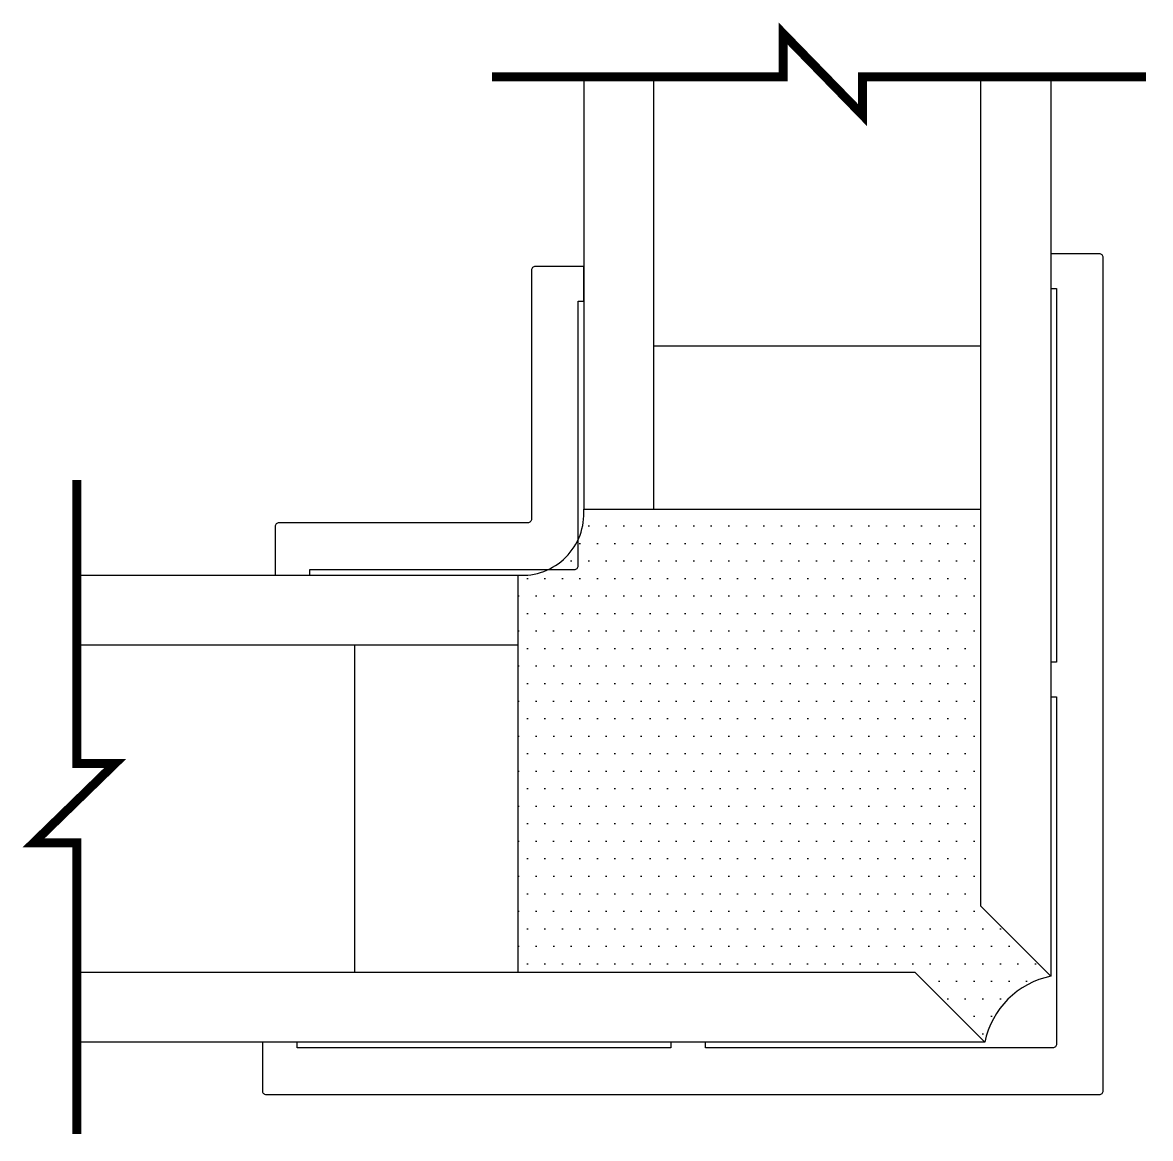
# Model space of a CAD drawing. Extents: x -23 to 190, y -172 to 85.
# Drawn here: x -13.768 to -10.75, y -3.392 to -0.405 of the extents above; entities that cross this region are included whole.
import ezdxf

# ---------------------------------------------------------------- set-up
doc = ezdxf.new("R2010")
doc.units = 0
doc.header["$MEASUREMENT"] = 0
for name, color, linetype in [('ALUM-RED', 1, 'CONTINUOUS'), ('GLASS', 7, 'CONTINUOUS'), ('SEALANT', 8, 'CONTINUOUS')]:
    doc.layers.add(name, color=color, linetype=linetype)

msp = doc.modelspace()

# ---------------------------------------------------------------- hatches: boundary and pattern name
at = {"layer": 'SEALANT'}
h = msp.add_hatch(dxfattribs=at)
h.set_pattern_fill('DOTS', color=256, scale=0.75, style=0)
h.set_pattern_definition([(0, (-29.62046, -5.736734), (0.0234375, 0.046875), [0, -0.046875])])
edge = h.paths.add_edge_path()
edge.add_line((-12.4433, -1.8842), (-12.4433, -2.0717))
edge.add_line((-12.4433, -2.0717), (-12.4433, -2.9467))
edge.add_line((-12.4433, -2.9467), (-11.3808, -2.9467))
edge.add_line((-11.3808, -2.9467), (-11.1933, -3.1342))
edge.add_arc((-10.9706, -3.1802), 0.2274, 101.6532, 168.3468, ccw=False)
edge.add_line((-11.0165, -2.9575), (-11.204, -2.77))
edge.add_line((-11.204, -2.77), (-11.204, -1.7075))
edge.add_line((-11.204, -1.7075), (-12.079, -1.7075))
edge.add_line((-12.079, -1.7075), (-12.2665, -1.7075))
edge.add_arc((-12.4314, -1.7194), 0.1653, -94.1284, 4.1284, ccw=False)

# ---------------------------------------------------------------- linework, layer by layer
at = {"layer": 'ALUM-RED'}
for points in [[(-11.9405, -3.1342), (-12.0335, -3.1342), (-12.0335, -3.1492), (-13.0335, -3.1492), (-13.0335, -3.1342), (-13.1265, -3.1342), (-13.1265, -3.2642, 0.414214), (-13.1165, -3.2742), (-10.8865, -3.2742, 0.414214), (-10.8765, -3.2642), (-10.8765, -1.0342, 0.414214), (-10.8865, -1.0242), (-11.0165, -1.0242), (-11.0165, -1.1172), (-11.0015, -1.1172), (-11.0015, -2.1172), (-11.0165, -2.1172), (-11.0165, -2.2102), (-11.0015, -2.2102), (-11.0015, -3.1392, -0.414214), (-11.0115, -3.1492), (-11.9405, -3.1492)], [(-12.2815, -1.1512), (-12.2665, -1.1512), (-12.2665, -1.0582), (-12.3965, -1.0582, 0.414214), (-12.4065, -1.0682), (-12.4065, -1.7342, -0.414214), (-12.4165, -1.7442), (-13.0825, -1.7442, 0.414214), (-13.0925, -1.7542), (-13.0925, -1.8842), (-12.9995, -1.8842), (-12.9995, -1.8692), (-12.2915, -1.8692, 0.414214), (-12.2815, -1.8592)]]:
    msp.add_lwpolyline(points, format="xyb", close=True, dxfattribs=at)
at = {"layer": 'GLASS', "const_width": 0.024}
for points in [[(-12.5121, -0.5506), (-11.7329, -0.5506), (-11.7329, -0.4349), (-11.5204, -0.6532), (-11.5204, -0.5506), (-10.7621, -0.5506)], [(-13.6229, -3.3798), (-13.6229, -2.6007), (-13.7387, -2.6007), (-13.5204, -2.3882), (-13.6229, -2.3882), (-13.6229, -1.6298)]]:
    msp.add_lwpolyline(points, dxfattribs=at)
at = {"layer": 'GLASS'}
for points in [[(-12.2665, -0.5506), (-12.2665, -1.7075), (-12.079, -1.7075), (-12.079, -0.5506)], [(-11.0165, -0.5506), (-11.0165, -2.9575), (-11.204, -2.77), (-11.204, -0.5506)], [(-12.079, -1.2705), (-11.204, -1.2705)], [(-12.079, -1.7075), (-11.204, -1.7075)], [(-13.6229, -1.8842), (-12.4433, -1.8842), (-12.4433, -2.0717), (-13.6229, -2.0717)], [(-12.8803, -2.0717), (-12.8803, -2.9467)], [(-12.4433, -2.0717), (-12.4433, -2.9467)], [(-13.6229, -2.9467), (-11.3808, -2.9467), (-11.1933, -3.1342), (-13.6229, -3.1342)]]:
    msp.add_lwpolyline(points, dxfattribs=at)
at = {"layer": 'SEALANT'}
for centre, radius, start, end in [((-12.4314, -1.7194), 0.1653, 265.8716, 4.1284), ((-10.9706, -3.1802), 0.2274, 101.6532, 168.3468)]:
    msp.add_arc(centre, radius, start, end, dxfattribs=at)

doc.saveas('drawing.dxf')
